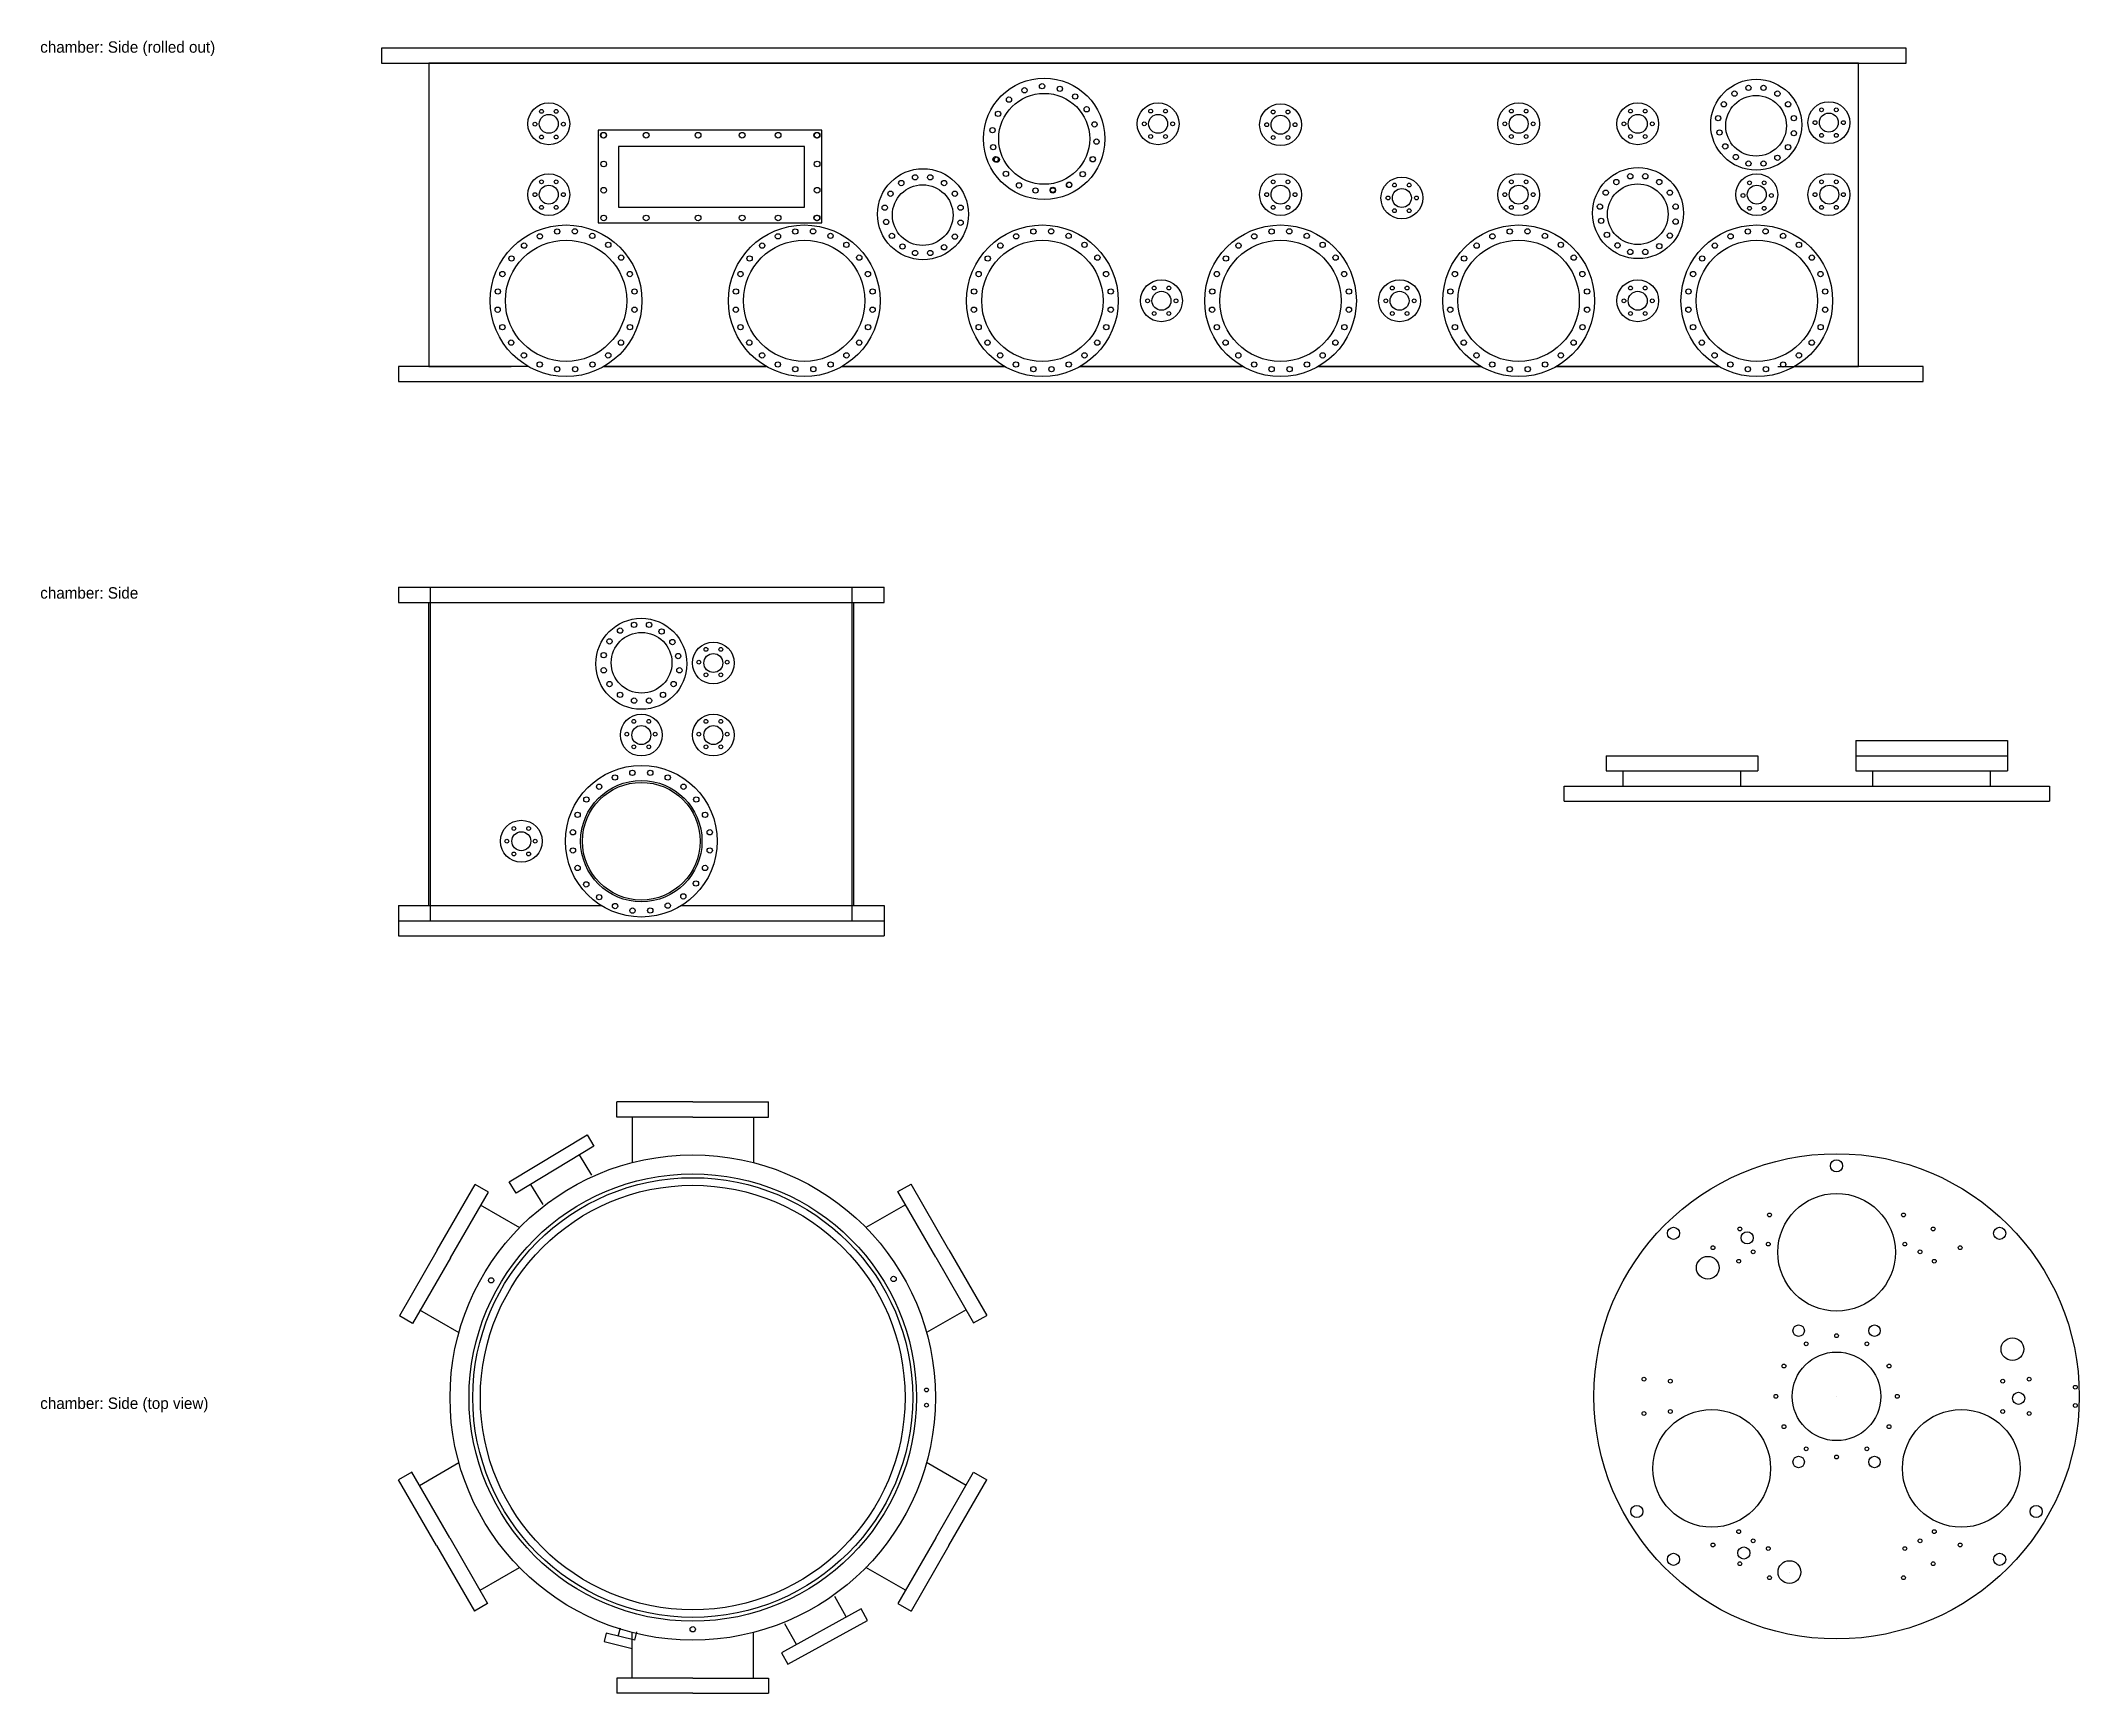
# Model space of a CAD drawing. Header units: inches. Extents: x -55 to 250, y -103 to 80.
# Drawn here: x -55.1 to 79.2, y -29.4 to 79.6 of the extents above; entities that cross this region are included whole.
import ezdxf

# ---------------------------------------------------------------- set-up
doc = ezdxf.new("R2010")
doc.units = ezdxf.units.IN
doc.header["$MEASUREMENT"] = 0

msp = doc.modelspace()

# ---------------------------------------------------------------- texts
at = {"char_height": 0.75, "attachment_point": 1}
for s, insert in [('chamber: Side (rolled out)', (-55.18, 79.57)), ('chamber: Side', (-55.18, 43.57)), ('chamber: Side (top view)', (-55.18, -9.87))]:
    msp.add_mtext_dynamic_manual_height_columns(s, width=50.7553, gutter_width=1, heights=[0], dxfattribs=dict(at, insert=insert))

# ---------------------------------------------------------------- linework, layer by layer
at = {"color": 4}
for p, q in [((-31.55, 43.57), (-31.55, 42.57)), ((-31.55, 43.57), (0.45, 43.57)), ((-31.55, 43.57), (0.45, 43.57)), ((-29.45, 21.57), (-29.45, 43.57)), ((-1.65, 21.57), (-1.65, 43.57)), ((0.45, 42.57), (0.45, 43.57)), ((-31.55, 42.57), (0.45, 42.57)), ((-29.55, 22.57), (-29.55, 42.57)), ((-1.55, 22.57), (-1.55, 42.57)), ((-31.55, 22.57), (-18.18, 22.57)), ((-31.55, 22.57), (-31.55, 21.57)), ((-31.55, 21.57), (0.45, 21.57)), ((-31.55, 21.57), (0.45, 21.57)), ((-31.55, 21.57), (-31.55, 20.57)), ((-12.92, 22.57), (0.45, 22.57)), ((0.45, 22.57), (0.45, 21.57)), ((0.45, 21.57), (0.45, 20.57)), ((-31.55, 20.57), (0.45, 20.57)), ((-12.16, 9.63), (-17.16, 9.63)), ((-17.16, 8.63), (-17.16, 9.63)), ((-12.16, 9.63), (-7.16, 9.63)), ((-7.16, 8.63), (-7.16, 9.63)), ((-12.16, 8.63), (-17.16, 8.63)), ((-16.16, 8.63), (-16.16, 5.62)), ((-12.16, 8.63), (-7.16, 8.63)), ((-8.16, 8.63), (-8.16, 5.62)), ((-21.69, 5.91), (-21.69, 5.91)), ((-19.64, 6.13), (-18.83, 4.8)), ((-29, -0.15), (-26.5, 4.18)), ((-25.63, 3.68), (-26.5, 4.18)), ((-22.85, 4.19), (-22.04, 2.86)), ((1.36, 3.71), (2.23, 4.21)), ((4.73, -0.12), (2.23, 4.21)), ((-28.13, -0.65), (-25.63, 3.68)), ((-26.18, 2.84), (-23.58, 1.34)), ((1.86, 2.84), (-0.75, 1.34)), ((1.86, 2.84), (-0.75, 1.34)), ((3.86, -0.62), (1.36, 3.71)), ((-29, -0.15), (-31.5, -4.48)), ((-28.13, -0.65), (-30.63, -4.98)), ((3.86, -0.62), (6.36, -4.95)), ((4.73, -0.12), (7.23, -4.45)), ((-30.63, -4.98), (-31.5, -4.48)), ((-30.18, -4.08), (-27.58, -5.59)), ((5.86, -4.08), (3.25, -5.59)), ((5.86, -4.08), (3.25, -5.59)), ((6.36, -4.95), (7.23, -4.45)), ((-30.18, -15.66), (-27.58, -14.15)), ((5.86, -15.66), (3.25, -14.15)), ((5.86, -15.66), (3.25, -14.15)), ((-30.68, -14.79), (-31.55, -15.29)), ((-29.05, -19.62), (-31.55, -15.29)), ((-28.18, -19.12), (-30.68, -14.79)), ((3.86, -19.12), (6.36, -14.79)), ((4.73, -19.62), (7.23, -15.29)), ((6.36, -14.79), (7.23, -15.29)), ((-29.05, -19.62), (-26.55, -23.95)), ((-28.18, -19.12), (-25.68, -23.45)), ((3.86, -19.12), (1.36, -23.45)), ((4.73, -19.62), (2.23, -23.95)), ((-26.18, -22.58), (-23.58, -21.08)), ((1.86, -22.58), (-0.75, -21.08)), ((1.86, -22.58), (-0.75, -21.08)), ((-25.68, -23.45), (-26.55, -23.95)), ((-2.04, -24.34), (-2.8, -22.98)), ((1.36, -23.45), (2.23, -23.95)), ((-17.07, -25.6), (-16.93, -25.05)), ((-16.16, -28.37), (-16.16, -25.36)), ((-15.98, -25.87), (-15.84, -25.33)), ((-8.16, -28.37), (-8.16, -25.36)), ((-5.32, -26.16), (-6.08, -24.79)), ((-12.16, -28.37), (-17.16, -28.37)), ((-17.16, -28.37), (-17.16, -29.37)), ((-12.16, -29.37), (-17.16, -29.37)), ((-12.16, -28.37), (-7.16, -28.37)), ((-12.16, -29.37), (-7.16, -29.37)), ((-7.16, -28.37), (-7.16, -29.37))]:
    msp.add_line(p, q, dxfattribs=at)
at = {"color": 1}
for p, q in [((48.06, 32.46), (58.06, 32.46)), ((48.06, 32.46), (48.06, 31.46)), ((58.06, 32.46), (58.06, 31.46)), ((64.51, 33.46), (74.51, 33.46)), ((64.51, 33.46), (64.51, 32.46)), ((64.51, 32.46), (74.51, 32.46)), ((64.51, 32.46), (64.51, 31.46)), ((64.51, 32.46), (74.51, 32.46)), ((74.51, 33.46), (74.51, 32.46)), ((74.51, 32.46), (74.51, 31.46)), ((48.06, 31.46), (58.06, 31.46)), ((49.18, 30.46), (49.18, 31.46)), ((56.94, 30.46), (56.94, 31.46)), ((64.51, 31.46), (74.51, 31.46)), ((65.63, 30.46), (65.63, 31.46)), ((73.39, 30.46), (73.39, 31.46)), ((45.28, 30.46), (77.28, 30.46)), ((45.28, 29.46), (45.28, 30.46)), ((77.28, 30.46), (77.28, 29.46)), ((45.28, 29.46), (77.28, 29.46)), ((63.25, -9.79), (63.25, -9.79)), ((60.14, -21.38), (60.14, -21.38))]:
    msp.add_line(p, q, dxfattribs=at)
at = {"color": 4}
for points in [[(67.83, 79.13), (-32.67, 79.13), (-32.67, 78.13), (67.83, 78.13)], [(-3.65, 73.72), (-18.4, 73.72), (-18.4, 67.6), (-3.65, 67.6)], [(-4.8, 72.63), (-17.05, 72.63), (-17.05, 68.63), (-4.8, 68.63)], [(-18.67, 6.71), (-23.81, 3.61), (-24.26, 4.36), (-19.13, 7.46)], [(-1.06, -23.8), (-6.31, -26.7), (-5.89, -27.46), (-0.63, -24.57)]]:
    msp.add_lwpolyline(points, close=True, dxfattribs=at)
for points in [[(59.37, 58.13), (64.7, 58.13), (64.7, 78.13), (-29.55, 78.13), (-29.55, 58.13), (-24.13, 58.13)], [(-23.01, 58.13), (-31.55, 58.13), (-31.55, 57.13), (68.95, 57.13), (68.95, 58.13), (60.49, 58.13)], [(-7.31, 58.13), (-18.01, 58.13)], [(-18.01, 58.13), (-7.31, 58.13)], [(8.39, 58.13), (-2.31, 58.13)], [(-2.31, 58.13), (8.39, 58.13)], [(24.09, 58.13), (13.39, 58.13)], [(13.39, 58.13), (24.09, 58.13)], [(39.79, 58.13), (29.09, 58.13)], [(29.09, 58.13), (39.79, 58.13)], [(55.49, 58.13), (44.79, 58.13)], [(44.79, 58.13), (55.49, 58.13)], [(-15.98, -25.87), (-17.86, -25.4), (-18, -25.95), (-16.16, -26.41)]]:
    msp.add_lwpolyline(points, dxfattribs=at)
for centre, radius in [((11.01, 73.14), 4), ((10.87, 76.61), 0.175), ((12.04, 76.44), 0.175), ((57.95, 74.07), 3), ((57.44, 76.5), 0.175), ((58.43, 76.5), 0.175), ((-21.65, 74.13), 1.38), ((11.01, 73.14), 3), ((8.69, 75.73), 0.175), ((9.71, 76.34), 0.175), ((9.71, 76.34), 0.175), ((13.05, 75.93), 0.175), ((13.81, 75.09), 0.175), ((13.81, 75.09), 0.175), ((18.52, 74.13), 1.38), ((26.59, 74.07), 1.38), ((42.29, 74.13), 1.38), ((50.14, 74.13), 1.38), ((55.82, 75.42), 0.175), ((57.94, 74), 2), ((56.52, 76.12), 0.175), ((59.35, 76.12), 0.175), ((60.05, 75.42), 0.175), ((62.74, 74.21), 1.38), ((-22.56, 74.11), 0.125), ((-21.65, 74.13), 0.625), ((-22.13, 74.95), 0.125), ((-21.16, 74.95), 0.125), ((-20.69, 74.11), 0.125), ((7.97, 74.79), 0.175), ((14.33, 74.09), 0.175), ((17.61, 74.13), 0.125), ((18.52, 74.13), 0.625), ((18.03, 74.97), 0.125), ((19.01, 74.97), 0.125), ((19.48, 74.13), 0.125), ((25.68, 74.07), 0.125), ((26.59, 74.07), 0.625), ((26.11, 74.91), 0.125), ((27.08, 74.91), 0.125), ((27.55, 74.07), 0.125), ((41.38, 74.13), 0.125), ((42.29, 74.13), 0.625), ((41.81, 74.97), 0.125), ((42.78, 74.97), 0.125), ((43.25, 74.13), 0.125), ((49.23, 74.13), 0.125), ((50.14, 74.13), 0.625), ((49.66, 74.97), 0.125), ((50.63, 74.97), 0.125), ((51.1, 74.13), 0.125), ((55.44, 74.5), 0.175), ((60.43, 74.5), 0.175), ((61.83, 74.21), 0.125), ((62.74, 74.21), 0.625), ((62.26, 75.05), 0.125), ((63.23, 75.05), 0.125), ((63.7, 74.21), 0.125), ((-22.13, 73.26), 0.125), ((-21.16, 73.26), 0.125), ((-18.05, 73.38), 0.188), ((-18.03, 73.38), 0.188), ((-15.23, 73.38), 0.188), ((-11.81, 73.38), 0.188), ((-8.9, 73.38), 0.188), ((-6.53, 73.38), 0.188), ((-3.98, 73.38), 0.188), ((-3.98, 73.38), 0.188), ((-3.98, 73.38), 0.188), ((-3.96, 73.38), 0.188), ((7.6, 73.71), 0.175), ((7.65, 72.59), 0.175), ((7.65, 72.59), 0.175), ((14.46, 72.96), 0.175), ((18.03, 73.29), 0.125), ((19.01, 73.29), 0.125), ((26.11, 73.23), 0.125), ((27.08, 73.23), 0.125), ((41.81, 73.29), 0.125), ((42.78, 73.29), 0.125), ((49.66, 73.29), 0.125), ((50.63, 73.29), 0.125), ((55.53, 73.56), 0.175), ((55.91, 72.64), 0.175), ((60.05, 72.59), 0.175), ((60.43, 73.51), 0.175), ((62.26, 73.37), 0.125), ((63.23, 73.37), 0.125), ((-18.03, 71.48), 0.188), ((-3.96, 71.48), 0.188), ((7.81, 71.79), 0.175), ((7.89, 71.77), 0.175), ((14.21, 71.79), 0.175), ((14.21, 71.8), 0.175), ((14.21, 71.8), 0.175), ((50.16, 68.24), 3), ((56.61, 71.94), 0.175), ((57.44, 71.51), 0.175), ((58.43, 71.51), 0.175), ((59.35, 71.89), 0.175), ((-21.65, 69.46), 1.38), ((-21.65, 69.46), 0.625), ((-22.13, 70.3), 0.125), ((-21.16, 70.3), 0.125), ((-18.03, 69.75), 0.188), ((-3.96, 69.75), 0.188), ((3.02, 68.17), 3), ((3, 68.11), 2), ((1.59, 70.22), 0.175), ((2.5, 70.6), 0.175), ((3.5, 70.6), 0.175), ((4.41, 70.22), 0.175), ((8.49, 70.83), 0.175), ((9.35, 70.07), 0.175), ((10.44, 69.73), 0.175), ((11.58, 69.78), 0.175), ((11.58, 69.73), 0.175), ((12.65, 70.1), 0.175), ((12.66, 70.11), 0.175), ((13.55, 70.81), 0.175), ((26.59, 69.46), 1.38), ((26.59, 69.46), 0.625), ((26.11, 70.3), 0.125), ((27.08, 70.3), 0.125), ((34.59, 69.24), 1.38), ((34.1, 70.09), 0.125), ((35.07, 70.09), 0.125), ((42.29, 69.46), 1.38), ((42.29, 69.46), 0.625), ((41.81, 70.3), 0.125), ((42.78, 70.3), 0.125), ((50.14, 68.17), 2), ((48.73, 70.29), 0.175), ((49.65, 70.67), 0.175), ((50.64, 70.67), 0.175), ((51.56, 70.29), 0.175), ((57.99, 69.46), 1.38), ((57.99, 69.46), 0.625), ((57.51, 70.24), 0.125), ((58.48, 70.24), 0.125), ((62.74, 69.46), 1.38), ((62.26, 70.3), 0.125), ((62.77, 69.46), 0.625), ((63.23, 70.3), 0.125), ((-22.56, 69.46), 0.125), ((-22.13, 68.62), 0.125), ((-21.16, 68.62), 0.125), ((-20.69, 69.46), 0.125), ((0.5, 68.6), 0.175), ((0.88, 69.52), 0.175), ((5.12, 69.52), 0.175), ((5.5, 68.6), 0.175), ((25.68, 69.46), 0.125), ((26.11, 68.62), 0.125), ((27.08, 68.62), 0.125), ((27.55, 69.46), 0.125), ((33.68, 69.24), 0.125), ((34.59, 69.24), 0.625), ((35.55, 69.24), 0.125), ((41.38, 69.46), 0.125), ((41.81, 68.62), 0.125), ((42.78, 68.62), 0.125), ((43.25, 69.46), 0.125), ((47.65, 68.67), 0.175), ((48.03, 69.59), 0.175), ((52.26, 69.59), 0.175), ((52.64, 68.67), 0.175), ((57.08, 69.4), 0.125), ((57.51, 68.56), 0.125), ((58.48, 68.56), 0.125), ((58.95, 69.4), 0.125), ((61.83, 69.46), 0.125), ((62.26, 68.62), 0.125), ((63.23, 68.62), 0.125), ((63.7, 69.46), 0.125), ((-20.51, 62.46), 5), ((-21.1, 67.03), 0.175), ((-19.93, 67.04), 0.175), ((-18.03, 67.92), 0.188), ((-15.23, 67.92), 0.188), ((-11.81, 67.92), 0.188), ((-4.81, 62.46), 5), ((-8.9, 67.92), 0.188), ((-6.53, 67.92), 0.188), ((-5.4, 67.03), 0.175), ((-5.4, 67.03), 0.175), ((-4.23, 67.04), 0.175), ((-4.23, 67.04), 0.175), ((-3.98, 67.92), 0.188), ((-3.96, 67.92), 0.188), ((0.59, 67.66), 0.175), ((5.5, 67.61), 0.175), ((10.89, 62.46), 5), ((10.3, 67.03), 0.175), ((10.3, 67.03), 0.175), ((11.47, 67.04), 0.175), ((11.47, 67.04), 0.175), ((26.59, 62.46), 5), ((26, 67.03), 0.175), ((27.17, 67.04), 0.175), ((34.1, 68.4), 0.125), ((35.07, 68.4), 0.125), ((42.29, 62.46), 5), ((41.7, 67.03), 0.175), ((42.87, 67.04), 0.175), ((47.73, 67.73), 0.175), ((52.64, 67.68), 0.175), ((57.99, 62.46), 5), ((57.4, 67.03), 0.175), ((58.57, 67.04), 0.175), ((-20.51, 62.46), 4), ((-23.28, 66.1), 0.175), ((-22.24, 66.71), 0.175), ((-18.78, 66.74), 0.175), ((-17.73, 66.15), 0.175), ((-4.81, 62.46), 4), ((-7.58, 66.1), 0.175), ((-7.58, 66.1), 0.175), ((-6.54, 66.71), 0.175), ((-6.54, 66.71), 0.175), ((-3.08, 66.74), 0.175), ((-3.08, 66.74), 0.175), ((-2.03, 66.15), 0.175), ((-2.03, 66.15), 0.175), ((0.97, 66.74), 0.175), ((1.67, 66.04), 0.175), ((4.41, 65.99), 0.175), ((5.12, 66.69), 0.175), ((10.89, 62.46), 4), ((8.12, 66.1), 0.175), ((8.12, 66.1), 0.175), ((9.16, 66.71), 0.175), ((9.16, 66.71), 0.175), ((12.62, 66.74), 0.175), ((12.62, 66.74), 0.175), ((13.67, 66.15), 0.175), ((13.67, 66.15), 0.175), ((26.59, 62.46), 4), ((23.82, 66.1), 0.175), ((24.86, 66.71), 0.175), ((28.32, 66.74), 0.175), ((29.37, 66.15), 0.175), ((42.29, 62.46), 4), ((39.52, 66.1), 0.175), ((40.56, 66.71), 0.175), ((44.02, 66.74), 0.175), ((45.07, 66.15), 0.175), ((48.11, 66.81), 0.175), ((48.81, 66.11), 0.175), ((49.65, 65.68), 0.175), ((50.64, 65.68), 0.175), ((51.56, 66.06), 0.175), ((52.26, 66.76), 0.175), ((57.99, 62.46), 4), ((55.22, 66.1), 0.175), ((56.26, 66.71), 0.175), ((59.72, 66.74), 0.175), ((60.77, 66.15), 0.175), ((-24.11, 65.25), 0.175), ((-16.88, 65.31), 0.175), ((-8.41, 65.25), 0.175), ((-8.41, 65.25), 0.175), ((-1.18, 65.31), 0.175), ((-1.18, 65.31), 0.175), ((2.5, 65.61), 0.175), ((3.5, 65.61), 0.175), ((7.29, 65.25), 0.175), ((7.29, 65.25), 0.175), ((14.52, 65.31), 0.175), ((14.52, 65.31), 0.175), ((22.99, 65.25), 0.175), ((30.22, 65.31), 0.175), ((38.69, 65.25), 0.175), ((45.92, 65.31), 0.175), ((54.39, 65.25), 0.175), ((61.62, 65.31), 0.175), ((-25.01, 63.07), 0.175), ((-24.71, 64.22), 0.175), ((-16.31, 64.22), 0.175), ((-16, 63.07), 0.175), ((-9.31, 63.07), 0.175), ((-9.31, 63.07), 0.175), ((-9.01, 64.22), 0.175), ((-9.01, 64.22), 0.175), ((-0.61, 64.22), 0.175), ((-0.61, 64.22), 0.175), ((-0.3, 63.07), 0.175), ((-0.3, 63.07), 0.175), ((6.39, 63.07), 0.175), ((6.39, 63.07), 0.175), ((6.69, 64.22), 0.175), ((6.69, 64.22), 0.175), ((15.09, 64.22), 0.175), ((15.09, 64.22), 0.175), ((15.4, 63.07), 0.175), ((15.4, 63.07), 0.175), ((18.74, 62.46), 1.38), ((18.26, 63.3), 0.125), ((19.23, 63.3), 0.125), ((22.09, 63.07), 0.175), ((22.39, 64.22), 0.175), ((30.79, 64.22), 0.175), ((31.1, 63.07), 0.175), ((34.44, 62.46), 1.38), ((33.96, 63.3), 0.125), ((34.93, 63.3), 0.125), ((37.79, 63.07), 0.175), ((38.09, 64.22), 0.175), ((46.49, 64.22), 0.175), ((46.8, 63.07), 0.175), ((50.14, 62.46), 1.38), ((49.66, 63.3), 0.125), ((50.63, 63.3), 0.125), ((53.49, 63.07), 0.175), ((53.79, 64.22), 0.175), ((62.19, 64.22), 0.175), ((62.5, 63.07), 0.175), ((-25.02, 61.87), 0.175), ((-16, 61.87), 0.175), ((-9.32, 61.87), 0.175), ((-9.32, 61.87), 0.175), ((-0.3, 61.87), 0.175), ((-0.3, 61.87), 0.175), ((6.38, 61.87), 0.175), ((6.38, 61.87), 0.175), ((15.4, 61.87), 0.175), ((15.4, 61.87), 0.175), ((17.83, 62.46), 0.125), ((18.74, 62.46), 0.625), ((19.7, 62.46), 0.125), ((22.08, 61.87), 0.175), ((31.1, 61.87), 0.175), ((33.53, 62.46), 0.125), ((34.44, 62.46), 0.625), ((35.4, 62.46), 0.125), ((37.78, 61.87), 0.175), ((46.8, 61.87), 0.175), ((49.23, 62.46), 0.125), ((50.14, 62.46), 0.625), ((51.1, 62.46), 0.125), ((53.48, 61.87), 0.175), ((62.5, 61.87), 0.175), ((-24.71, 60.72), 0.175), ((-16.3, 60.72), 0.175), ((-9.01, 60.72), 0.175), ((-9.01, 60.72), 0.175), ((-0.6, 60.72), 0.175), ((-0.6, 60.72), 0.175), ((6.69, 60.72), 0.175), ((6.69, 60.72), 0.175), ((15.1, 60.72), 0.175), ((15.1, 60.72), 0.175), ((18.26, 61.62), 0.125), ((19.23, 61.62), 0.125), ((22.39, 60.72), 0.175), ((30.8, 60.72), 0.175), ((33.96, 61.62), 0.125), ((34.93, 61.62), 0.125), ((38.09, 60.72), 0.175), ((46.5, 60.72), 0.175), ((49.66, 61.62), 0.125), ((50.63, 61.62), 0.125), ((53.79, 60.72), 0.175), ((62.2, 60.72), 0.175), ((-24.13, 59.7), 0.175), ((-16.89, 59.7), 0.175), ((-8.43, 59.7), 0.175), ((-8.43, 59.7), 0.175), ((-1.19, 59.7), 0.175), ((-1.19, 59.7), 0.175), ((7.27, 59.7), 0.175), ((7.27, 59.7), 0.175), ((14.51, 59.7), 0.175), ((14.51, 59.7), 0.175), ((22.97, 59.7), 0.175), ((30.21, 59.7), 0.175), ((38.67, 59.7), 0.175), ((45.91, 59.7), 0.175), ((54.37, 59.7), 0.175), ((61.61, 59.7), 0.175), ((-23.29, 58.86), 0.175), ((-22.25, 58.26), 0.175), ((-21.1, 57.95), 0.175), ((-19.91, 57.95), 0.175), ((-18.77, 58.26), 0.175), ((-17.73, 58.86), 0.175), ((-7.59, 58.86), 0.175), ((-7.59, 58.86), 0.175), ((-6.55, 58.26), 0.175), ((-6.55, 58.26), 0.175), ((-5.4, 57.95), 0.175), ((-5.4, 57.95), 0.175), ((-4.21, 57.95), 0.175), ((-4.21, 57.95), 0.175), ((-3.07, 58.26), 0.175), ((-3.07, 58.26), 0.175), ((-2.03, 58.86), 0.175), ((-2.03, 58.86), 0.175), ((8.11, 58.86), 0.175), ((8.11, 58.86), 0.175), ((9.15, 58.26), 0.175), ((9.15, 58.26), 0.175), ((10.3, 57.95), 0.175), ((10.3, 57.95), 0.175), ((11.49, 57.95), 0.175), ((11.49, 57.95), 0.175), ((11.49, 57.95), 0.175), ((12.63, 58.26), 0.175), ((12.63, 58.26), 0.175), ((13.67, 58.86), 0.175), ((13.67, 58.86), 0.175), ((23.81, 58.86), 0.175), ((24.85, 58.26), 0.175), ((26, 57.95), 0.175), ((27.19, 57.95), 0.175), ((28.33, 58.26), 0.175), ((29.37, 58.86), 0.175), ((39.51, 58.86), 0.175), ((40.55, 58.26), 0.175), ((41.7, 57.95), 0.175), ((42.89, 57.95), 0.175), ((44.03, 58.26), 0.175), ((45.07, 58.86), 0.175), ((55.21, 58.86), 0.175), ((56.25, 58.26), 0.175), ((57.4, 57.95), 0.175), ((58.59, 57.95), 0.175), ((59.73, 58.26), 0.175), ((60.77, 58.86), 0.175), ((-15.55, 38.52), 3), ((-15.53, 38.59), 2), ((-16.95, 40.71), 0.175), ((-16.03, 41.09), 0.175), ((-15.04, 41.09), 0.175), ((-14.21, 40.65), 0.175), ((-18.03, 39.09), 0.175), ((-17.65, 40), 0.175), ((-13.5, 39.95), 0.175), ((-13.12, 39.03), 0.175), ((-10.8, 38.57), 1.38), ((-10.8, 38.57), 0.625), ((-11.29, 39.47), 0.125), ((-10.31, 39.47), 0.125), ((-18.03, 38.09), 0.175), ((-13.04, 38.09), 0.175), ((-11.76, 38.63), 0.125), ((-11.29, 37.79), 0.125), ((-10.31, 37.79), 0.125), ((-9.89, 38.63), 0.125), ((-17.65, 37.18), 0.175), ((-16.95, 36.47), 0.175), ((-14.12, 36.47), 0.175), ((-13.42, 37.18), 0.175), ((-15.55, 33.82), 1.38), ((-16.03, 36.09), 0.175), ((-15.04, 36.09), 0.175), ((-10.8, 33.82), 1.38), ((-16.51, 33.88), 0.125), ((-15.55, 33.82), 0.625), ((-16.04, 34.72), 0.125), ((-15.06, 34.72), 0.125), ((-14.64, 33.88), 0.125), ((-11.76, 33.88), 0.125), ((-10.8, 33.82), 0.625), ((-11.29, 34.72), 0.125), ((-10.31, 34.72), 0.125), ((-9.89, 33.88), 0.125), ((-16.04, 33.04), 0.125), ((-15.06, 33.04), 0.125), ((-11.29, 33.04), 0.125), ((-10.31, 33.04), 0.125), ((-15.55, 26.82), 5), ((-17.29, 31.02), 0.175), ((-16.14, 31.33), 0.175), ((-14.96, 31.33), 0.175), ((-13.81, 31.02), 0.175), ((-15.55, 26.82), 4), ((-15.55, 26.82), 3.88), ((-19.17, 29.57), 0.175), ((-18.33, 30.41), 0.175), ((-12.77, 30.41), 0.175), ((-11.93, 29.57), 0.175), ((-19.75, 28.56), 0.175), ((-11.35, 28.56), 0.175), ((-23.46, 26.82), 1.38), ((-24.42, 26.82), 0.125), ((-23.46, 26.82), 0.625), ((-23.95, 27.66), 0.125), ((-22.98, 27.66), 0.125), ((-22.55, 26.82), 0.125), ((-20.06, 27.41), 0.175), ((-11.04, 27.41), 0.175), ((-23.95, 25.98), 0.125), ((-22.98, 25.98), 0.125), ((-20.06, 26.21), 0.175), ((-11.04, 26.21), 0.175), ((-19.75, 25.06), 0.175), ((-11.95, 24.03), 0.175), ((-11.35, 25.06), 0.175), ((-19.18, 23.97), 0.175), ((-18.33, 23.13), 0.175), ((-12.78, 23.18), 0.175), ((-17.28, 22.54), 0.175), ((-16.13, 22.24), 0.175), ((-14.96, 22.25), 0.175), ((-13.81, 22.57), 0.175), ((-12.16, -9.87), 16), ((-12.16, -9.87), 14.75), ((-12.16, -9.87), 14.5), ((-12.16, -9.87), 14), ((-25.45, -2.14), 0.175), ((1.08, -2.05), 0.175), ((3.25, -9.37), 0.125), ((3.25, -10.37), 0.125), ((-12.16, -25.15), 0.175)]:
    msp.add_circle(centre, radius, dxfattribs=at)
at = {"color": 1}
for centre, radius in [((63.25, -9.79), 16), ((63.25, 5.41), 0.4), ((63.25, -0.29), 3.88), ((52.5, 0.96), 0.4), ((56.87, 1.25), 0.125), ((58.83, 2.17), 0.125), ((67.66, 2.17), 0.125), ((69.62, 1.25), 0.125), ((74, 0.96), 0.4), ((55.1, 0.01), 0.125), ((57.36, 0.66), 0.4), ((58.75, 0.25), 0.125), ((67.75, 0.25), 0.125), ((71.4, 0.01), 0.125), ((54.76, -1.31), 0.75), ((56.8, -0.88), 0.125), ((57.75, -0.26), 0.125), ((68.75, -0.26), 0.125), ((68.75, -0.26), 0.125), ((69.69, -0.88), 0.125), ((60.75, -5.46), 0.375), ((65.75, -5.46), 0.375), ((61.25, -6.33), 0.125), ((63.25, -5.79), 0.125), ((65.25, -6.33), 0.125), ((74.84, -6.68), 0.75), ((59.78, -7.79), 0.125), ((63.25, -9.79), 2.92), ((66.71, -7.79), 0.125), ((50.55, -8.66), 0.125), ((52.29, -8.79), 0.125), ((74.2, -8.79), 0.125), ((75.95, -8.66), 0.125), ((78.99, -9.19), 0.125), ((55.02, -14.54), 3.88), ((52.29, -10.79), 0.125), ((59.25, -9.79), 0.125), ((67.25, -9.79), 0.125), ((71.47, -14.54), 3.88), ((74.2, -10.79), 0.125), ((75.25, -9.92), 0.4), ((78.99, -10.39), 0.125), ((50.55, -10.92), 0.125), ((59.78, -11.79), 0.125), ((66.71, -11.79), 0.125), ((75.95, -10.92), 0.125), ((61.25, -13.25), 0.125), ((65.25, -13.25), 0.125), ((60.75, -14.12), 0.375), ((63.25, -13.79), 0.125), ((65.75, -14.12), 0.375), ((50.08, -17.39), 0.4), ((76.41, -17.39), 0.4), ((56.8, -18.71), 0.125), ((69.69, -18.71), 0.125), ((52.5, -20.54), 0.4), ((55.1, -19.59), 0.125), ((57.14, -20.12), 0.4), ((57.75, -19.32), 0.125), ((58.75, -19.83), 0.125), ((67.75, -19.83), 0.125), ((68.75, -19.32), 0.125), ((71.4, -19.59), 0.125), ((74, -20.54), 0.4), ((56.87, -20.83), 0.125), ((60.14, -21.38), 0.75), ((69.62, -20.83), 0.125), ((58.83, -21.75), 0.125), ((67.66, -21.75), 0.125)]:
    msp.add_circle(centre, radius, dxfattribs=at)

msp.set_redraw_order([(e.dxf.handle, doc.entitydb.next_handle()) for e in msp.query("TEXT MTEXT ATTDEF DIMENSION ARC_DIMENSION")])  # texts and dimensions are drawn at this point

doc.saveas('drawing.dxf')
